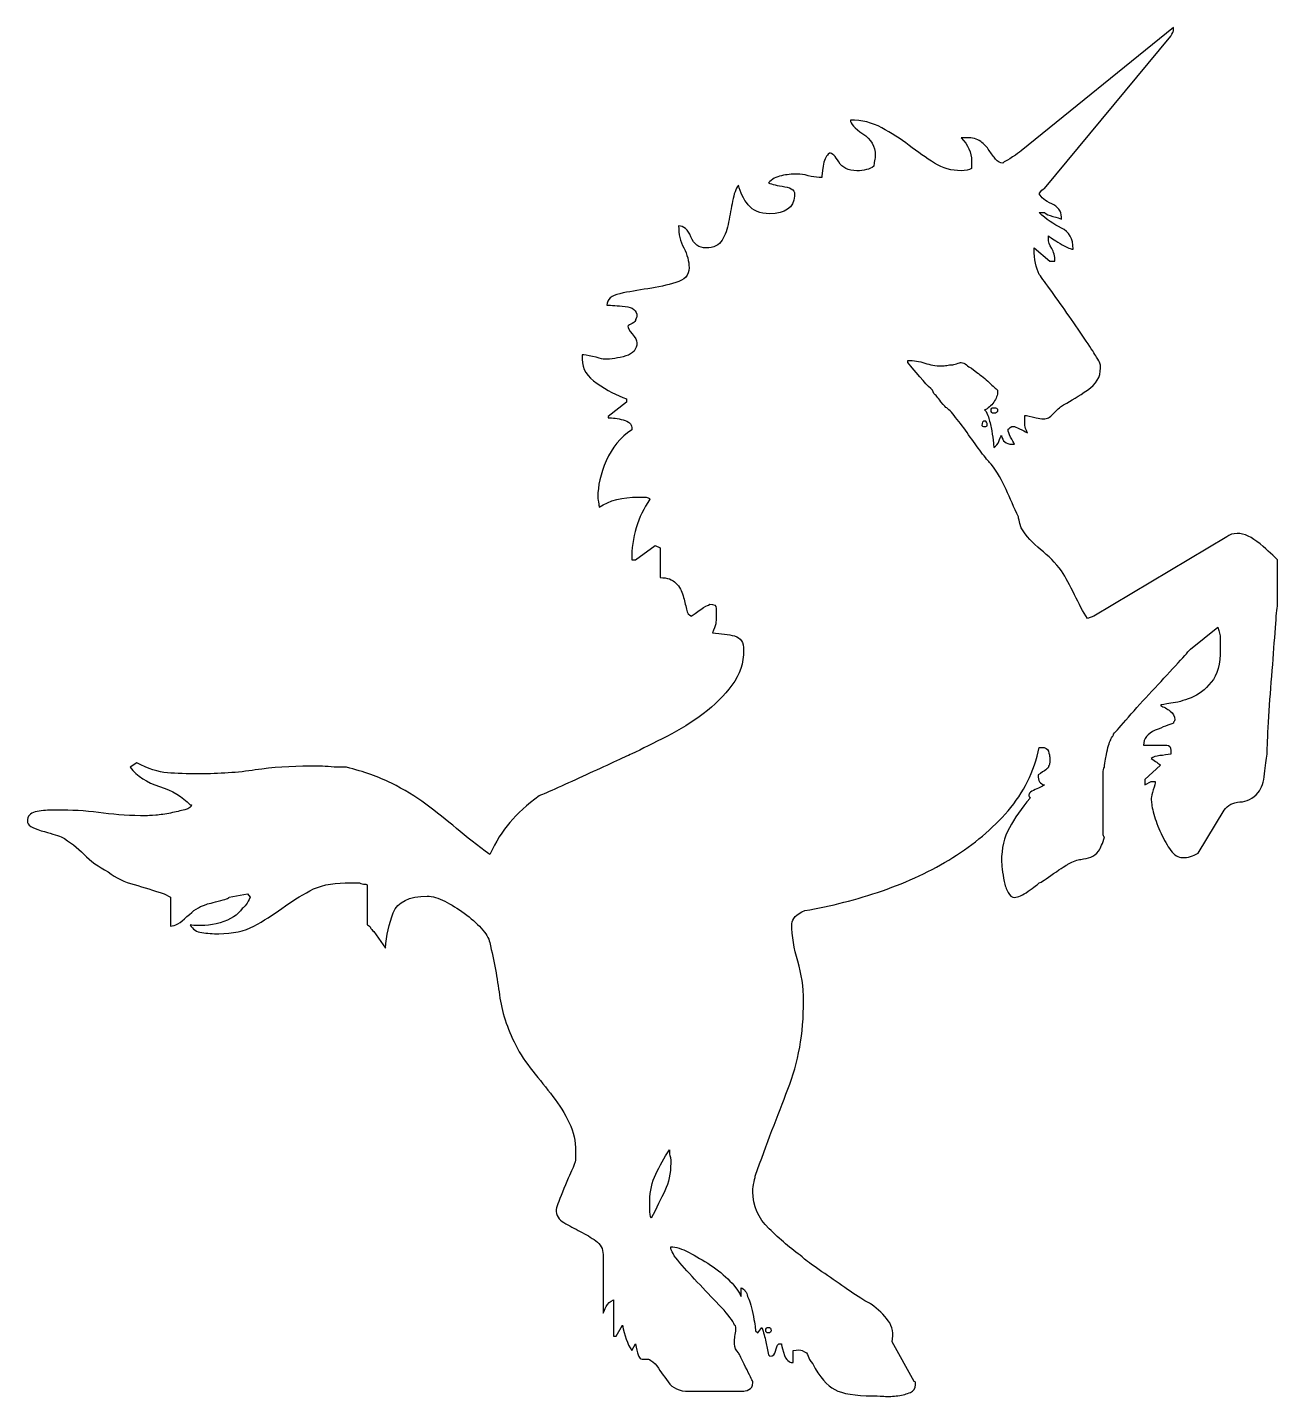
# Model space of a CAD drawing. Header units: centimetres. Extents: x -10 to 10, y -10.9 to 10.9.
import ezdxf

# ---------------------------------------------------------------- set-up
doc = ezdxf.new("R2010")
doc.units = ezdxf.units.CM
doc.header["$MEASUREMENT"] = 0
doc.layers.add('Camada 1', color=7, linetype='Continuous')

msp = doc.modelspace()

# ---------------------------------------------------------------- linework, layer by layer
at = {"layer": 'Camada 1'}
for points, knots in [([(4.20668, -10.75996), (4.20668, -10.81888), (4.17869, -10.85939), (4.12344, -10.88294), (4.12344, -10.88294), (4.06748, -10.90651), (4.00157, -10.92345), (3.92535, -10.93636), (3.92535, -10.93636), (3.84838, -10.94739), (3.77253, -10.94999), (3.6963, -10.94446), (3.6963, -10.94446), (3.62007, -10.93856), (3.56118, -10.93636), (3.51919, -10.93636), (3.51919, -10.93636), (3.24082, -10.93636), (3.04014, -10.90392), (2.91493, -10.83841), (2.91493, -10.83841), (2.79084, -10.77433), (2.67225, -10.63587), (2.56145, -10.4245), (2.56145, -10.4245), (2.51983, -10.37738), (2.49554, -10.3365), (2.48853, -10.30078), (2.48853, -10.30078), (2.48152, -10.26541), (2.45059, -10.23633), (2.395, -10.21278), (2.395, -10.21278), (2.36701, -10.20135), (2.3184, -10.20135), (2.24916, -10.21278), (2.24916, -10.21278), (2.24916, -10.21278), (2.24916, -10.40683), (2.24916, -10.40683), (2.24916, -10.40683), (2.24916, -10.40683), (2.22855, -10.40682), (2.22855, -10.40682), (2.22855, -10.40682), (2.21381, -10.40682), (2.1932, -10.39539), (2.16558, -10.37147), (2.16558, -10.37147), (2.13796, -10.36004), (2.11367, -10.31551), (2.09306, -10.23965), (2.09306, -10.23965), (2.07205, -10.16268), (2.06173, -10.1185), (2.06173, -10.10635), (2.06173, -10.10635), (2.06173, -10.10635), (2.04074, -10.10636), (2.04074, -10.10636), (2.04074, -10.10636), (2.04074, -10.10636), (2.01976, -10.10636), (2.01976, -10.10636), (2.01976, -10.10636), (1.99214, -10.13028), (1.97483, -10.16896), (1.96782, -10.22087), (1.96782, -10.22087), (1.96083, -10.27429), (1.92953, -10.3008), (1.87392, -10.3008), (1.87392, -10.3008), (1.87392, -10.3008), (1.85331, -10.28421), (1.85331, -10.28421), (1.85331, -10.28421), (1.83934, -10.2128), (1.82532, -10.14247), (1.81206, -10.07138), (1.81206, -10.07138), (1.79732, -10.00177), (1.77671, -9.92446), (1.74946, -9.84236), (1.74946, -9.84236), (1.74946, -9.84236), (1.68649, -9.93036), (1.68649, -9.93036), (1.68649, -9.93036), (1.68649, -9.93036), (1.64524, -9.89573), (1.64524, -9.89573), (1.64524, -9.89573), (1.64524, -9.84784), (1.63087, -9.7573), (1.60365, -9.62178), (1.60365, -9.62178), (1.57566, -9.48737), (1.5484, -9.39569), (1.52041, -9.34929), (1.52041, -9.34929), (1.50641, -9.2782), (1.47141, -9.23184), (1.41622, -9.20827), (1.41622, -9.20827), (1.41622, -9.20827), (1.41622, -9.34929), (1.41622, -9.34929), (1.41622, -9.34929), (1.38823, -9.2782), (1.3293, -9.19538), (1.23911, -9.10183), (1.23911, -9.10183), (1.14852, -9.0083), (1.04432, -8.92252), (0.92685, -8.84664), (0.92685, -8.84664), (0.80863, -8.77004), (0.69412, -8.70302), (0.58363, -8.64336), (0.58363, -8.64336), (0.47243, -8.58518), (0.37485, -8.55499), (0.29164, -8.55499), (0.29164, -8.55499), (0.29164, -8.61463), (0.34024, -8.69972), (0.43745, -8.81052), (0.43745, -8.81052), (0.53431, -8.92247), (0.64218, -9.04031), (0.76003, -9.16366), (0.76003, -9.16366), (0.87785, -9.28704), (0.99236, -9.40782), (1.10394, -9.52527), (1.10394, -9.52527), (1.21477, -9.64237), (1.28402, -9.73628), (1.31201, -9.80734), (1.31201, -9.80734), (1.32598, -9.80734), (1.33262, -9.82427), (1.33262, -9.86036), (1.33262, -9.86036), (1.33262, -9.88393), (1.32929, -9.91632), (1.3223, -9.95683), (1.3223, -9.95683), (1.31529, -9.99879), (1.31198, -10.03046), (1.31198, -10.05404), (1.31198, -10.05404), (1.31198, -10.05404), (1.31198, -10.10635), (1.31198, -10.10635), (1.31198, -10.10635), (1.31198, -10.16601), (1.33259, -10.21277), (1.37421, -10.24737), (1.37421, -10.24737), (1.38821, -10.27094), (1.42686, -10.34826), (1.48909, -10.4779), (1.48909, -10.4779), (1.55098, -10.60638), (1.58963, -10.68301), (1.60363, -10.70658), (1.60363, -10.70658), (1.60363, -10.70658), (1.60363, -10.72351), (1.60363, -10.72351), (1.60363, -10.72351), (1.60363, -10.78317), (1.58225, -10.82146), (1.54103, -10.83842), (1.54103, -10.83842), (1.49941, -10.85609), (1.46517, -10.86493), (1.43718, -10.86493), (1.43718, -10.86493), (1.43718, -10.86493), (0.5836, -10.86492), (0.5836, -10.86492), (0.5836, -10.86492), (0.43043, -10.86492), (0.31923, -10.81558), (0.25001, -10.71543), (0.25001, -10.71543), (0.1804, -10.61566), (0.11118, -10.51877), (0.04157, -10.42452), (0.04157, -10.42452), (-0.01439, -10.3774), (-0.04828, -10.35345), (-0.06225, -10.35345), (-0.06225, -10.35345), (-0.11824, -10.35345), (-0.15983, -10.35086), (-0.18745, -10.34533), (-0.18745, -10.34533), (-0.21544, -10.33943), (-0.24307, -10.2599), (-0.27069, -10.10636), (-0.27069, -10.10636), (-0.27069, -10.10636), (-0.33292, -10.21278), (-0.33292, -10.21278), (-0.33292, -10.21278), (-0.40251, -10.10636), (-0.45111, -9.9723), (-0.47873, -9.80736), (-0.47873, -9.80736), (-0.47873, -9.80736), (-0.58332, -9.98373), (-0.58332, -9.98373), (-0.58332, -9.98373), (-0.58332, -9.98373), (-0.62493, -9.98372), (-0.62493, -9.98372), (-0.62493, -9.98372), (-0.62493, -9.98372), (-0.62493, -9.40116), (-0.62493, -9.40116), (-0.62493, -9.40116), (-0.6798, -9.42476), (-0.71846, -9.46082), (-0.73944, -9.50723), (-0.73944, -9.50723), (-0.76005, -9.55435), (-0.77773, -9.5897), (-0.79135, -9.61362), (-0.79135, -9.61362), (-0.79135, -9.61362), (-0.79135, -8.67906), (-0.79135, -8.67906), (-0.79135, -8.67906), (-0.79135, -8.58516), (-0.82964, -8.51081), (-0.90586, -8.45813), (-0.90586, -8.45813), (-0.98209, -8.40508), (-1.0653, -8.35502), (-1.15589, -8.30864), (-1.15589, -8.30864), (-1.24611, -8.26149), (-1.33229, -8.214), (-1.4155, -8.16722), (-1.4155, -8.16722), (-1.49908, -8.1201), (-1.54107, -8.05049), (-1.54107, -7.95547), (-1.54107, -7.95547), (-1.52744, -7.89655), (-1.48582, -7.785), (-1.4155, -7.62077), (-1.4155, -7.62077), (-1.34663, -7.45654), (-1.29805, -7.3446), (-1.27043, -7.28456), (-1.27043, -7.28456), (-1.24244, -7.21534), (-1.22881, -7.16785), (-1.22881, -7.14428), (-1.22881, -7.14428), (-1.22881, -7.12145), (-1.22881, -7.07983), (-1.22881, -7.0209), (-1.22881, -7.0209), (-1.22881, -6.86845), (-1.26344, -6.71896), (-1.33229, -6.57129), (-1.33229, -6.57129), (-1.40225, -6.42474), (-1.48879, -6.28371), (-1.59261, -6.14822), (-1.59261, -6.14822), (-1.6968, -6.01381), (-1.80507, -5.87829), (-1.91556, -5.7428), (-1.91556, -5.7428), (-2.02713, -5.60768), (-2.11736, -5.46919), (-2.18657, -5.32817), (-2.18657, -5.32817), (-2.32577, -5.05861), (-2.41194, -4.79017), (-2.44655, -4.52614), (-2.44655, -4.52614), (-2.48116, -4.26137), (-2.53347, -3.98192), (-2.60268, -3.68842), (-2.60268, -3.68842), (-2.61705, -3.61735), (-2.66197, -3.54187), (-2.73857, -3.45974), (-2.73857, -3.45974), (-2.81443, -3.37727), (-2.90462, -3.29734), (-3.00884, -3.22077), (-3.00884, -3.22077), (-3.11343, -3.14454), (-3.21762, -3.07975), (-3.3211, -3.02744), (-3.3211, -3.02744), (-3.42529, -2.97442), (-3.51885, -2.94791), (-3.60243, -2.94791), (-3.60243, -2.94791), (-3.89371, -2.94791), (-4.0745, -3.03591), (-4.14411, -3.21228), (-4.14411, -3.21228), (-4.21333, -3.38794), (-4.25531, -3.57682), (-4.26894, -3.7764), (-4.26894, -3.7764), (-4.26894, -3.7764), (-4.45637, -3.51203), (-4.45637, -3.51203), (-4.45637, -3.51203), (-4.48436, -3.48846), (-4.50167, -3.46784), (-4.50828, -3.45054), (-4.50828, -3.45054), (-4.51564, -3.43287), (-4.53257, -3.41739), (-4.56059, -3.40596), (-4.56059, -3.40596), (-4.56059, -3.40596), (-4.56059, -2.77115), (-4.56059, -2.77115), (-4.56059, -2.77115), (-4.56059, -2.75938), (-4.57422, -2.75348), (-4.60218, -2.75348), (-4.60218, -2.75348), (-4.63017, -2.75348), (-4.65743, -2.74832), (-4.68542, -2.73544), (-4.68542, -2.73544), (-4.68542, -2.73544), (-4.70642, -2.73543), (-4.70642, -2.73543), (-4.70642, -2.73543), (-4.70642, -2.73543), (-4.87287, -2.73543), (-4.87287, -2.73543), (-4.87287, -2.73543), (-4.87287, -2.73543), (-4.91449, -2.73543), (-4.91449, -2.73543), (-4.91449, -2.73543), (-5.13653, -2.73543), (-5.32433, -2.77779), (-5.47678, -2.85949), (-5.47678, -2.85949), (-5.62958, -2.94199), (-5.77835, -3.03589), (-5.92416, -3.14193), (-5.92416, -3.14193), (-6.07034, -3.24723), (-6.21949, -3.3419), (-6.37231, -3.424), (-6.37231, -3.424), (-6.52476, -3.50647), (-6.71256, -3.54772), (-6.93423, -3.54772), (-6.93423, -3.54772), (-7.03144, -3.54772), (-7.12203, -3.54182), (-7.20524, -3.52933), (-7.20524, -3.52933), (-7.28845, -3.5179), (-7.35105, -3.47628), (-7.3923, -3.40595), (-7.3923, -3.40595), (-7.23948, -3.42989), (-7.08041, -3.41738), (-6.91359, -3.37134), (-6.91359, -3.37134), (-6.74714, -3.32422), (-6.62895, -3.24725), (-6.55937, -3.14192), (-6.55937, -3.14192), (-6.51775, -3.11835), (-6.47613, -3.05945), (-6.43454, -2.96515), (-6.43454, -2.96515), (-6.43454, -2.96515), (-6.47616, -2.91176), (-6.47616, -2.91176), (-6.47616, -2.91176), (-6.47616, -2.91176), (-6.76818, -2.96515), (-6.76818, -2.96515), (-6.76818, -2.96515), (-6.76818, -2.97732), (-6.8271, -2.9983), (-6.94458, -3.02741), (-6.94458, -3.02741), (-7.06314, -3.05686), (-7.13606, -3.07675), (-7.16368, -3.0889), (-7.16368, -3.0889), (-7.24726, -3.11322), (-7.34042, -3.17433), (-7.4439, -3.27374), (-7.4439, -3.27374), (-7.54849, -3.37428), (-7.63538, -3.424), (-7.70499, -3.424), (-7.70499, -3.424), (-7.70499, -3.424), (-7.70499, -2.96516), (-7.70499, -2.96516), (-7.70499, -2.96516), (-7.70499, -2.96516), (-7.80918, -2.91177), (-7.80918, -2.91177), (-7.80918, -2.91177), (-7.97526, -2.85322), (-8.13544, -2.80387), (-8.28752, -2.76228), (-8.28752, -2.76228), (-8.44071, -2.72177), (-8.57954, -2.6533), (-8.70437, -2.55937), (-8.70437, -2.55937), (-8.85717, -2.47724), (-8.98605, -2.38371), (-9.08955, -2.27769), (-9.08955, -2.27769), (-9.19374, -2.17127), (-9.31564, -2.07774), (-9.45409, -1.99564), (-9.45409, -1.99564), (-9.52407, -1.97204), (-9.63086, -1.93965), (-9.77667, -1.89917), (-9.77667, -1.89917), (-9.92236, -1.85723), (-9.99526, -1.80717), (-9.99526, -1.74862), (-9.99526, -1.74862), (-9.99526, -1.66615), (-9.95367, -1.61715), (-9.87006, -1.59913), (-9.87006, -1.59913), (-9.78722, -1.58106), (-9.697, -1.57222), (-9.59942, -1.57222), (-9.59942, -1.57222), (-9.59942, -1.57222), (-9.43296, -1.57222), (-9.43296, -1.57222), (-9.43296, -1.57222), (-9.21129, -1.57222), (-8.99253, -1.5877), (-8.77677, -1.61715), (-8.77677, -1.61715), (-8.56209, -1.6466), (-8.33634, -1.66022), (-8.10068, -1.66022), (-8.10068, -1.66022), (-8.07269, -1.66022), (-8.02041, -1.65802), (-7.94381, -1.65212), (-7.94381, -1.65212), (-7.86795, -1.64659), (-7.78805, -1.6337), (-7.70484, -1.61714), (-7.70484, -1.61714), (-7.62126, -1.5991), (-7.5454, -1.58105), (-7.47545, -1.56375), (-7.47545, -1.56375), (-7.40621, -1.54533), (-7.3716, -1.51954), (-7.3716, -1.48419), (-7.3716, -1.48419), (-7.3716, -1.48419), (-7.39221, -1.48419), (-7.39221, -1.48419), (-7.39221, -1.48419), (-7.51704, -1.3546), (-7.68016, -1.2581), (-7.88158, -1.19331), (-7.88158, -1.19331), (-8.08338, -1.12851), (-8.23951, -1.02615), (-8.35034, -0.8851), (-8.35034, -0.8851), (-8.35034, -0.8851), (-8.24615, -0.81403), (-8.24615, -0.81403), (-8.24615, -0.81403), (-8.06573, -0.90865), (-7.90222, -0.96021), (-7.75678, -0.9731), (-7.75678, -0.9731), (-7.61097, -0.98453), (-7.44156, -0.99006), (-7.24714, -0.99006), (-7.24714, -0.99006), (-6.92715, -0.99006), (-6.62889, -0.97056), (-6.35123, -0.92891), (-6.35123, -0.92891), (-6.07358, -0.88766), (-5.78267, -0.86705), (-5.47668, -0.86705), (-5.47668, -0.86705), (-5.47668, -0.86705), (-5.35148, -0.86705), (-5.35148, -0.86705), (-5.35148, -0.86705), (-5.31023, -0.86705), (-5.25501, -0.86999), (-5.18503, -0.87552), (-5.18503, -0.87552), (-5.11544, -0.88288), (-5.05983, -0.88507), (-5.01898, -0.88507), (-5.01898, -0.88507), (-5.01898, -0.88507), (-4.8934, -0.88507), (-4.8934, -0.88507), (-4.8934, -0.88507), (-4.61614, -0.9554), (-4.37677, -1.04046), (-4.17498, -1.141), (-4.17498, -1.141), (-3.97392, -1.23966), (-3.7898, -1.35201), (-3.62301, -1.47572), (-3.62301, -1.47572), (-3.45696, -1.59907), (-3.29344, -1.72869), (-3.13438, -1.8631), (-3.13438, -1.8631), (-2.97457, -1.99862), (-2.79746, -2.13671), (-2.60265, -2.27773), (-2.60265, -2.27773), (-2.50618, -2.07778), (-2.39829, -1.90729), (-2.2801, -1.76663), (-2.2801, -1.76663), (-2.16225, -1.62561), (-2.00615, -1.48419), (-1.81134, -1.34316), (-1.81134, -1.34316), (-1.75572, -1.31996), (-1.65521, -1.27614), (-1.50937, -1.2106), (-1.50937, -1.2106), (-1.36356, -1.14615), (-1.21478, -1.07839), (-1.06233, -1.00806), (-1.06233, -1.00806), (-0.90914, -0.93699), (-0.76295, -0.86997), (-0.62487, -0.80555), (-0.62487, -0.80555), (-0.48567, -0.7411), (-0.38884, -0.69657), (-0.33285, -0.67297), (-0.33285, -0.67297), (-0.1664, -0.59084), (0.02137, -0.4966), (0.22907, -0.39092), (0.22907, -0.39092), (0.43748, -0.28487), (0.63192, -0.16444), (0.81234, -0.02894), (0.81234, -0.02894), (0.99242, 0.1051), (1.14524, 0.25866), (1.27041, 0.42913), (1.27041, 0.42913), (1.39561, 0.59926), (1.45747, 0.78447), (1.45747, 0.98478), (1.45747, 0.98478), (1.45747, 1.11366), (1.40887, 1.18989), (1.31203, 1.21417), (1.31203, 1.21417), (1.2148, 1.23663), (1.09658, 1.25468), (0.95815, 1.26682), (0.95815, 1.26682), (0.98577, 1.32574), (1.00271, 1.37212), (1.01006, 1.40784), (1.01006, 1.40784), (1.01707, 1.44319), (1.02038, 1.48923), (1.02038, 1.54889), (1.02038, 1.54889), (1.02038, 1.57172), (1.02038, 1.60744), (1.02038, 1.65419), (1.02038, 1.65419), (1.02038, 1.70131), (0.98577, 1.72489), (0.91619, 1.72489), (0.91619, 1.72489), (0.91619, 1.72489), (0.89521, 1.70722), (0.89521, 1.70722), (0.89521, 1.70722), (0.88158, 1.70722), (0.83996, 1.68328), (0.77038, 1.63726), (0.77038, 1.63726), (0.70077, 1.58977), (0.65253, 1.55476), (0.62491, 1.53121), (0.62491, 1.53121), (0.58366, 1.54224), (0.55495, 1.5813), (0.5417, 1.64535), (0.5417, 1.64535), (0.52733, 1.71015), (0.51037, 1.78121), (0.48976, 1.85781), (0.48976, 1.85781), (0.46915, 1.9333), (0.43049, 2.00069), (0.37488, 2.06032), (0.37488, 2.06032), (0.31926, 2.11887), (0.23605, 2.14798), (0.12519, 2.14798), (0.12519, 2.14798), (0.12519, 2.14798), (0.12519, 2.62447), (0.12519, 2.62447), (0.12519, 2.62447), (0.12519, 2.62447), (0.04161, 2.65908), (0.04161, 2.65908), (0.04161, 2.65908), (0.04161, 2.65908), (-0.27065, 2.43003), (-0.27065, 2.43003), (-0.27065, 2.43003), (-0.27065, 2.43003), (-0.33286, 2.43003), (-0.33286, 2.43003), (-0.33286, 2.43003), (-0.33286, 2.79457), (-0.23602, 3.11789), (-0.04158, 3.40031), (-0.04158, 3.40031), (-0.04158, 3.42314), (-0.07656, 3.43492), (-0.1458, 3.43492), (-0.1458, 3.43492), (-0.1458, 3.43492), (-0.22901, 3.43491), (-0.22901, 3.43491), (-0.22901, 3.43491), (-0.47867, 3.43491), (-0.68745, 3.38263), (-0.85353, 3.27658), (-0.85353, 3.27658), (-0.85353, 3.28835), (-0.85721, 3.31487), (-0.86385, 3.35611), (-0.86385, 3.35611), (-0.87158, 3.39736), (-0.87454, 3.42313), (-0.87454, 3.4349), (-0.87454, 3.4349), (-0.87454, 3.61167), (-0.82961, 3.80608), (-0.73939, 4.01746), (-0.73939, 4.01746), (-0.6488, 4.22918), (-0.51367, 4.39304), (-0.33286, 4.51088), (-0.33286, 4.51088), (-0.33286, 4.51088), (-0.33286, 4.54623), (-0.33286, 4.54623), (-0.33286, 4.54623), (-0.33286, 4.60478), (-0.37853, 4.64637), (-0.46838, 4.66958), (-0.46838, 4.66958), (-0.5586, 4.69278), (-0.63851, 4.70493), (-0.70772, 4.70493), (-0.70772, 4.70493), (-0.70772, 4.70493), (-0.70772, 4.72223), (-0.70772, 4.72223), (-0.70772, 4.72223), (-0.70772, 4.72223), (-0.4161, 4.95162), (-0.4161, 4.95162), (-0.4161, 4.95162), (-0.4161, 4.95162), (-0.4161, 5.00501), (-0.4161, 5.00501), (-0.4161, 5.00501), (-0.5689, 5.06393), (-0.7254, 5.14566), (-0.88486, 5.25136), (-0.88486, 5.25136), (-1.04467, 5.35741), (-1.12457, 5.48702), (-1.12457, 5.63985), (-1.12457, 5.63985), (-1.12457, 5.63985), (-1.12457, 5.71018), (-1.12457, 5.71018), (-1.12457, 5.71018), (-1.09621, 5.71018), (-1.04133, 5.70097), (-0.95812, 5.68367), (-0.95812, 5.68367), (-0.87454, 5.66637), (-0.81929, 5.65089), (-0.7913, 5.63985), (-0.7913, 5.63985), (-0.7913, 5.63985), (-0.77032, 5.63987), (-0.77032, 5.63987), (-0.77032, 5.63987), (-0.65875, 5.63987), (-0.5446, 5.65717), (-0.42676, 5.69215), (-0.42676, 5.69215), (-0.30931, 5.72787), (-0.24965, 5.7982), (-0.24965, 5.90353), (-0.24965, 5.90353), (-0.24965, 5.93925), (-0.27434, 5.98603), (-0.32257, 6.04492), (-0.32257, 6.04492), (-0.37154, 6.10347), (-0.39546, 6.14509), (-0.39546, 6.16864), (-0.39546, 6.16864), (-0.38183, 6.18041), (-0.35755, 6.19515), (-0.32257, 6.21246), (-0.32257, 6.21246), (-0.28833, 6.2305), (-0.27066, 6.25075), (-0.27066, 6.27469), (-0.27066, 6.27469), (-0.25666, 6.29789), (-0.24968, 6.3152), (-0.24968, 6.3266), (-0.24968, 6.3266), (-0.24968, 6.42124), (-0.31228, 6.47426), (-0.43748, 6.48604), (-0.43748, 6.48604), (-0.56231, 6.49747), (-0.65878, 6.50371), (-0.72873, 6.50371), (-0.72873, 6.50371), (-0.72873, 6.59724), (-0.65877, 6.65947), (-0.52069, 6.68857), (-0.52069, 6.68857), (-0.38186, 6.71802), (-0.23274, 6.74453), (-0.07254, 6.76773), (-0.07254, 6.76773), (0.08653, 6.7913), (0.23604, 6.82335), (0.37487, 6.86531), (0.37487, 6.86531), (0.5133, 6.90619), (0.58365, 6.98535), (0.58365, 7.10246), (0.58365, 7.10246), (0.58365, 7.20888), (0.55494, 7.31418), (0.50041, 7.42025), (0.50041, 7.42025), (0.44445, 7.52592), (0.4172, 7.64303), (0.4172, 7.77302), (0.4172, 7.77302), (0.50041, 7.77302), (0.56523, 7.71373), (0.61455, 7.59662), (0.61455, 7.59662), (0.66318, 7.47914), (0.74234, 7.42022), (0.85355, 7.42022), (0.85355, 7.42022), (0.97872, 7.42022), (1.0649, 7.46147), (1.11427, 7.54431), (1.11427, 7.54431), (1.16248, 7.6257), (1.19748, 7.7229), (1.21772, 7.83482), (1.21772, 7.83482), (1.2391, 7.94639), (1.26008, 8.05834), (1.28069, 8.16991), (1.28069, 8.16991), (1.3013, 8.28148), (1.33263, 8.36655), (1.37422, 8.42547), (1.37422, 8.42547), (1.40221, 8.30799), (1.45449, 8.20195), (1.53035, 8.10842), (1.53035, 8.10842), (1.60695, 8.01378), (1.72146, 7.96737), (1.87389, 7.96737), (1.87389, 7.96737), (2.12429, 7.96737), (2.25611, 8.06053), (2.27013, 8.24907), (2.27013, 8.24907), (2.28376, 8.3312), (2.23145, 8.38126), (2.11363, 8.39893), (2.11363, 8.39893), (1.99541, 8.4166), (1.90852, 8.43724), (1.85328, 8.46079), (1.85328, 8.46079), (1.90853, 8.51971), (1.97811, 8.558), (2.06169, 8.57567), (2.06169, 8.57567), (2.14527, 8.59297), (2.22851, 8.60218), (2.31172, 8.60218), (2.31172, 8.60218), (2.36697, 8.60218), (2.42623, 8.59297), (2.48849, 8.57567), (2.48849, 8.57567), (2.55106, 8.558), (2.60962, 8.54916), (2.6656, 8.54916), (2.6656, 8.54916), (2.6656, 8.54916), (2.70757, 8.54918), (2.70757, 8.54918), (2.70757, 8.54918), (2.70757, 8.57201), (2.71384, 8.63091), (2.72784, 8.72518), (2.72784, 8.72518), (2.74147, 8.81945), (2.76983, 8.8839), (2.81108, 8.9196), (2.81108, 8.9196), (2.81108, 8.9196), (2.83206, 8.9369), (2.83206, 8.9369), (2.83206, 8.9369), (2.87331, 8.9369), (2.92228, 8.88978), (2.97753, 8.79514), (2.97753, 8.79514), (3.03315, 8.70124), (3.1307, 8.65446), (3.26915, 8.65446), (3.26915, 8.65446), (3.38035, 8.65446), (3.47092, 8.67803), (3.54016, 8.72516), (3.54016, 8.72516), (3.54016, 8.74873), (3.54347, 8.77781), (3.55048, 8.81316), (3.55048, 8.81316), (3.55749, 8.84851), (3.56114, 8.87798), (3.56114, 8.90153), (3.56114, 8.90153), (3.56114, 9.04255), (3.49486, 9.15709), (3.36268, 9.24546), (3.36268, 9.24546), (3.23086, 9.33349), (3.1653, 9.40675), (3.1653, 9.46604), (3.1653, 9.46604), (3.34538, 9.46604), (3.51217, 9.42479), (3.66499, 9.34232), (3.66499, 9.34232), (3.81779, 9.25982), (3.96325, 9.16629), (4.10245, 9.06025), (4.10245, 9.06025), (4.24125, 8.95455), (4.3764, 8.86067), (4.50861, 8.77781), (4.50861, 8.77781), (4.64008, 8.69531), (4.78256, 8.65443), (4.93538, 8.65443), (4.93538, 8.65443), (5.00499, 8.65443), (5.06024, 8.66623), (5.10146, 8.69015), (5.10146, 8.69015), (5.10146, 8.69015), (5.10146, 8.81313), (5.10146, 8.81313), (5.10146, 8.81313), (5.10146, 8.94275), (5.04621, 9.06573), (4.93538, 9.18357), (4.93538, 9.18357), (4.93538, 9.18357), (5.01826, 9.18357), (5.01826, 9.18357), (5.01826, 9.18357), (5.11584, 9.18357), (5.19244, 9.16259), (5.24728, 9.12171), (5.24728, 9.12171), (5.3029, 9.08046), (5.34854, 9.03334), (5.38317, 8.98029), (5.38317, 8.98029), (5.41741, 8.92838), (5.45278, 8.88089), (5.48702, 8.84001), (5.48702, 8.84001), (5.52165, 8.79876), (5.55994, 8.77778), (5.60153, 8.77778), (5.60153, 8.77778), (5.60153, 8.77778), (5.62251, 8.79508), (5.62251, 8.79508), (5.62251, 8.79508), (5.65053, 8.80722), (5.69543, 8.83374), (5.75803, 8.87498), (5.75803, 8.87498), (5.82063, 8.91623), (5.86519, 8.94861), (5.89315, 8.97219), (5.89315, 8.97219), (5.89315, 8.97219), (8.3301, 10.94725), (8.3301, 10.94725), (8.3301, 10.94725), (8.3301, 10.94725), (8.3301, 10.9119), (8.3301, 10.9119), (8.3301, 10.9119), (8.3301, 10.9119), (8.3301, 10.89423), (8.3301, 10.89423), (8.3301, 10.89423), (8.3301, 10.88243), (8.31573, 10.85298), (8.28811, 10.8062), (8.28811, 10.8062), (8.28811, 10.8062), (6.26836, 8.37219), (6.26836, 8.37219), (6.26836, 8.37219), (6.24037, 8.36076), (6.2124, 8.33131), (6.18515, 8.28493), (6.18515, 8.28493), (6.21238, 8.22601), (6.27831, 8.17298), (6.3825, 8.12584), (6.3825, 8.12584), (6.48669, 8.07872), (6.53863, 8.00799), (6.53863, 7.91449), (6.53863, 7.91449), (6.53863, 7.91449), (6.53863, 7.87914), (6.53863, 7.87914), (6.53863, 7.87914), (6.51101, 7.89057), (6.46608, 7.90565), (6.40311, 7.92333), (6.40311, 7.92333), (6.34125, 7.941), (6.29595, 7.96087), (6.26833, 7.98482), (6.26833, 7.98482), (6.26833, 7.98482), (6.22637, 7.98482), (6.22637, 7.98482), (6.22637, 7.98482), (6.22637, 7.98482), (6.18512, 7.98482), (6.18512, 7.98482), (6.18512, 7.98482), (6.29593, 7.87912), (6.41414, 7.79628), (6.5386, 7.73775), (6.5386, 7.73775), (6.66417, 7.67883), (6.7264, 7.56725), (6.7264, 7.40303), (6.7264, 7.40303), (6.7264, 7.40303), (6.70543, 7.40303), (6.70543, 7.40303), (6.70543, 7.40303), (6.67707, 7.40303), (6.61484, 7.43213), (6.518, 7.4914), (6.518, 7.4914), (6.42077, 7.54995), (6.35819, 7.59117), (6.33057, 7.61438), (6.33057, 7.61438), (6.33057, 7.61438), (6.33057, 7.57903), (6.33057, 7.57903), (6.33057, 7.57903), (6.33057, 7.52048), (6.34787, 7.46449), (6.38248, 7.41184), (6.38248, 7.41184), (6.41711, 7.35882), (6.43479, 7.29069), (6.43479, 7.20896), (6.43479, 7.20896), (6.43479, 7.20896), (6.35155, 7.20896), (6.35155, 7.20896), (6.35155, 7.20896), (6.35155, 7.20896), (6.10152, 7.42034), (6.10152, 7.42034), (6.10152, 7.42034), (6.10152, 7.42034), (6.10152, 7.40304), (6.10152, 7.40304), (6.10152, 7.40304), (6.10152, 7.23844), (6.12914, 7.10258), (6.18513, 6.99762), (6.18513, 6.99762), (6.22638, 6.93833), (6.29229, 6.84773), (6.38248, 6.72438), (6.38248, 6.72438), (6.47233, 6.60066), (6.56589, 6.46845), (6.66418, 6.32668), (6.66418, 6.32668), (6.76028, 6.18603), (6.85087, 6.05382), (6.93408, 5.93047), (6.93408, 5.93047), (7.01732, 5.80749), (7.07291, 5.72169), (7.1009, 5.67454), (7.1009, 5.67454), (7.12889, 5.62816), (7.14583, 5.59575), (7.15281, 5.57807), (7.15281, 5.57807), (7.16017, 5.5604), (7.1635, 5.53351), (7.1635, 5.49891), (7.1635, 5.49891), (7.1635, 5.35752), (7.09352, 5.23967), (6.95506, 5.14577), (6.95506, 5.14577), (6.81623, 5.05187), (6.6914, 4.97527), (6.58094, 4.91638), (6.58094, 4.91638), (6.55295, 4.90461), (6.50765, 4.86666), (6.44505, 4.80224), (6.44505, 4.80224), (6.38245, 4.73744), (6.34416, 4.70503), (6.33054, 4.70503), (6.33054, 4.70503), (6.28892, 4.68146), (6.22227, 4.68146), (6.13279, 4.70503), (6.13279, 4.70503), (6.0422, 4.72823), (5.98293, 4.74038), (5.95568, 4.74038), (5.95568, 4.74038), (5.95568, 4.74038), (5.95568, 4.58166), (5.95568, 4.58166), (5.95568, 4.58166), (5.95568, 4.55809), (5.96931, 4.51686), (5.99727, 4.45831), (5.99727, 4.45831), (5.98293, 4.46971), (5.95197, 4.48776), (5.90337, 4.51096), (5.90337, 4.51096), (5.8544, 4.53453), (5.81648, 4.55184), (5.78923, 4.56398), (5.78923, 4.56398), (5.78923, 4.56398), (5.76862, 4.56397), (5.76862, 4.56397), (5.76862, 4.56397), (5.76862, 4.56397), (5.74764, 4.56397), (5.74764, 4.56397), (5.74764, 4.56397), (5.70565, 4.54003), (5.68504, 4.52235), (5.68504, 4.51095), (5.68504, 4.51095), (5.68504, 4.48777), (5.69869, 4.44909), (5.72629, 4.39644), (5.72629, 4.39644), (5.75354, 4.34342), (5.77492, 4.30511), (5.78926, 4.28156), (5.78926, 4.28156), (5.78926, 4.28156), (5.76864, 4.28155), (5.76864, 4.28155), (5.76864, 4.28155), (5.76864, 4.28155), (5.74766, 4.28155), (5.74766, 4.28155), (5.74766, 4.28155), (5.65045, 4.28155), (5.59486, 4.32867), (5.5805, 4.4222), (5.5805, 4.4222), (5.56724, 4.399), (5.55251, 4.36698), (5.53888, 4.32573), (5.53888, 4.32573), (5.52525, 4.28448), (5.49729, 4.25244), (5.45604, 4.22926), (5.45604, 4.22926), (5.45604, 4.24066), (5.45273, 4.27898), (5.44535, 4.3434), (5.44535, 4.3434), (5.43836, 4.4082), (5.42807, 4.47559), (5.41442, 4.54628), (5.41442, 4.54628), (5.40079, 4.61661), (5.38312, 4.6814), (5.36214, 4.74033), (5.36214, 4.74033), (5.34113, 4.79888), (5.32385, 4.82833), (5.3102, 4.82833), (5.3102, 4.82833), (5.36545, 4.8519), (5.41439, 4.89278), (5.45604, 4.95168), (5.45604, 4.95168), (5.49729, 5.0106), (5.5179, 5.06916), (5.5179, 5.12808), (5.5179, 5.12808), (5.5179, 5.12808), (5.5179, 5.14575), (5.5179, 5.14575), (5.5179, 5.14575), (5.49028, 5.16895), (5.44535, 5.2102), (5.38312, 5.26873), (5.38312, 5.26873), (5.32052, 5.32765), (5.25461, 5.38068), (5.18503, 5.42817), (5.18503, 5.42817), (5.18503, 5.42817), (5.10145, 5.49887), (5.10145, 5.49887), (5.10145, 5.49887), (5.07346, 5.5103), (5.0462, 5.5276), (5.01821, 5.55118), (5.01821, 5.55118), (4.99022, 5.57476), (4.96296, 5.58653), (4.93534, 5.58653), (4.93534, 5.58653), (4.92137, 5.58653), (4.89631, 5.58029), (4.86205, 5.56923), (4.86205, 5.56923), (4.82744, 5.55746), (4.80313, 5.55119), (4.78913, 5.55119), (4.78913, 5.55119), (4.76153, 5.55119), (4.73354, 5.5486), (4.70629, 5.54235), (4.70629, 5.54235), (4.67795, 5.53645), (4.65067, 5.53351), (4.62271, 5.53351), (4.62271, 5.53351), (4.52548, 5.53351), (4.43599, 5.54859), (4.35241, 5.57807), (4.35241, 5.57807), (4.2692, 5.6068), (4.17863, 5.62189), (4.0814, 5.62189), (4.0814, 5.62189), (4.0814, 5.62189), (4.0814, 5.58654), (4.0814, 5.58654), (4.0814, 5.58654), (4.27584, 5.35162), (4.40766, 5.20469), (4.47727, 5.14577), (4.47727, 5.14577), (4.47727, 5.14577), (4.49825, 5.09312), (4.49825, 5.09312), (4.49825, 5.09312), (4.52548, 5.0692), (4.56342, 5.02536), (4.61276, 4.96056), (4.61276, 4.96056), (4.66099, 4.8965), (4.69229, 4.86409), (4.70629, 4.86409), (4.70629, 4.86409), (4.74828, 4.82837), (4.80313, 4.76688), (4.87234, 4.67848), (4.87234, 4.67848), (4.94232, 4.59048), (5.01117, 4.49621), (5.08115, 4.39641), (5.08115, 4.39641), (5.15037, 4.29624), (5.21627, 4.20493), (5.2789, 4.12317), (5.2789, 4.12317), (5.34113, 4.04067), (5.38606, 3.98802), (5.41439, 3.96445), (5.41439, 3.96445), (5.51125, 3.83483), (5.59116, 3.70005), (5.65339, 3.55903), (5.65339, 3.55903), (5.71636, 3.41764), (5.78187, 3.27034), (5.85148, 3.11789), (5.85148, 3.11789), (5.85148, 3.10575), (5.86511, 3.04756), (5.89307, 2.94149), (5.89307, 2.94149), (5.97631, 2.81261), (6.08087, 2.69773), (6.20533, 2.59756), (6.20533, 2.59756), (6.33053, 2.49779), (6.44176, 2.38325), (6.5386, 2.25437), (6.5386, 2.25437), (6.60819, 2.14795), (6.67703, 2.02164), (6.74738, 1.87472), (6.74738, 1.87472), (6.81625, 1.72817), (6.88512, 1.60186), (6.95508, 1.49581), (6.95508, 1.49581), (6.95508, 1.49581), (7.05927, 1.53116), (7.05927, 1.53116), (7.05927, 1.53116), (7.05927, 1.53116), (9.18321, 2.80008), (9.18321, 2.80008), (9.18321, 2.80008), (9.22483, 2.8358), (9.28044, 2.85347), (9.35003, 2.85347), (9.35003, 2.85347), (9.46123, 2.85347), (9.58239, 2.79751), (9.71423, 2.68594), (9.71423, 2.68594), (9.84605, 2.57437), (9.9396, 2.48893), (9.99519, 2.43001), (9.99519, 2.43001), (9.99519, 2.43001), (9.99519, 2.35931), (9.99519, 2.35931), (9.99519, 2.35931), (9.99519, 2.35931), (9.99519, 2.13026), (9.99519, 2.13026), (9.99519, 2.13026), (9.99519, 2.13026), (9.99519, 2.06028), (9.99519, 2.06028), (9.99519, 2.06028), (9.99519, 2.06028), (9.99519, 1.97191), (9.99519, 1.97191), (9.99519, 1.97191), (9.99519, 1.97191), (9.99519, 1.72482), (9.99519, 1.72482), (9.99519, 1.72482), (9.99519, 1.72482), (9.99519, 1.69021), (9.99519, 1.69021), (9.99519, 1.69021), (9.98156, 1.61877), (9.96794, 1.47775), (9.95357, 1.26674), (9.95357, 1.26674), (9.9396, 1.05462), (9.92227, 0.82301), (9.90166, 0.57004), (9.90166, 0.57004), (9.88068, 0.31744), (9.86337, 0.07294), (9.84975, -0.16201), (9.84975, -0.16201), (9.83575, -0.3973), (9.82911, -0.56706), (9.82911, -0.67308), (9.82911, -0.67308), (9.81477, -0.75558), (9.80112, -0.86199), (9.78752, -0.99013), (9.78752, -0.99013), (9.77315, -1.12012), (9.73929, -1.21955), (9.68296, -1.29059), (9.68296, -1.29059), (9.60009, -1.38449), (9.50288, -1.43384), (9.39168, -1.43974), (9.39168, -1.43974), (9.28048, -1.4471), (9.19689, -1.48983), (9.14128, -1.5723), (9.14128, -1.5723), (9.14128, -1.5723), (8.72554, -2.25979), (8.72554, -2.25979), (8.72554, -2.25979), (8.6423, -2.30691), (8.55872, -2.33086), (8.47588, -2.33086), (8.47588, -2.33086), (8.40555, -2.33086), (8.34367, -2.29332), (8.28805, -2.21635), (8.28805, -2.21635), (8.23209, -2.13975), (8.18018, -2.04882), (8.13195, -1.94314), (8.13195, -1.94314), (8.08261, -1.83672), (8.04429, -1.73433), (8.01744, -1.63382), (8.01744, -1.63382), (7.98908, -1.53442), (7.97582, -1.46076), (7.97582, -1.41363), (7.97582, -1.41363), (7.97582, -1.41363), (7.97582, -1.37828), (7.97582, -1.37828), (7.97582, -1.37828), (7.97582, -1.35471), (7.98614, -1.31126), (8.00715, -1.2457), (8.00715, -1.2457), (8.02776, -1.18164), (8.03808, -1.13783), (8.03808, -1.11425), (8.03808, -1.11425), (8.03808, -1.11425), (8.01747, -1.11425), (8.01747, -1.11425), (8.01747, -1.11425), (8.01747, -1.11425), (7.97585, -1.11425), (7.97585, -1.11425), (7.97585, -1.11425), (7.97585, -1.11425), (7.87129, -1.16727), (7.87129, -1.16727), (7.87129, -1.16727), (7.87129, -1.16727), (7.87129, -1.07853), (7.87129, -1.07853), (7.87129, -1.07853), (7.87129, -1.07853), (8.12129, -0.84951), (8.12129, -0.84951), (8.12129, -0.84951), (8.0933, -0.82631), (8.04435, -0.79022), (7.97585, -0.74421), (7.97585, -0.74421), (8.0031, -0.72029), (8.0484, -0.70555), (8.11097, -0.69965), (8.11097, -0.69965), (8.17357, -0.69412), (8.23212, -0.68565), (8.28808, -0.67311), (8.28808, -0.67311), (8.28808, -0.67311), (8.28808, -0.61972), (8.28808, -0.61972), (8.28808, -0.61972), (8.28808, -0.56117), (8.2671, -0.53206), (8.22551, -0.53206), (8.22551, -0.53206), (8.22551, -0.53206), (7.85065, -0.53206), (7.85065, -0.53206), (7.85065, -0.53206), (7.85065, -0.42601), (7.91322, -0.34722), (8.03808, -0.2942), (8.03808, -0.2942), (8.16291, -0.24118), (8.26012, -0.20361), (8.33007, -0.18006), (8.33007, -0.18006), (8.33007, -0.16752), (8.33301, -0.15908), (8.34002, -0.15355), (8.34002, -0.15355), (8.34663, -0.14765), (8.35034, -0.13807), (8.35034, -0.12704), (8.35034, -0.12704), (8.35034, -0.06775), (8.32602, -0.02099), (8.27779, 0.01401), (8.27779, 0.01401), (8.22882, 0.05047), (8.1769, 0.07846), (8.12129, 0.10238), (8.12129, 0.10238), (8.13529, 0.11452), (8.1909, 0.12558), (8.28811, 0.1381), (8.28811, 0.1381), (8.38534, 0.1495), (8.4925, 0.17895), (8.61069, 0.22647), (8.61069, 0.22647), (8.72814, 0.27288), (8.83604, 0.35535), (8.93361, 0.47356), (8.93361, 0.47356), (9.03008, 0.58992), (9.07868, 0.76704), (9.07868, 1.00162), (9.07868, 1.00162), (9.07868, 1.07269), (9.07868, 1.13161), (9.07868, 1.17836), (9.07868, 1.17836), (9.07868, 1.22511), (9.06579, 1.28366), (9.03743, 1.35476), (9.03743, 1.35476), (9.03743, 1.35476), (8.60031, 1.00162), (8.60031, 1.00162), (8.60031, 1.00162), (8.55872, 0.95447), (8.47844, 0.8661), (8.36097, 0.73759), (8.36097, 0.73759), (8.24241, 0.60797), (8.11792, 0.47356), (7.98611, 0.33254), (7.98611, 0.33254), (7.85392, 0.19152), (7.72909, 0.05195), (7.61165, -0.08246), (7.61165, -0.08246), (7.49309, -0.21761), (7.41316, -0.30894), (7.37157, -0.3557), (7.37157, -0.3557), (7.37157, -0.36713), (7.36421, -0.38258), (7.35056, -0.39952), (7.35056, -0.39952), (7.33693, -0.41756), (7.32958, -0.43265), (7.32958, -0.44408), (7.32958, -0.44408), (7.30196, -0.4912), (7.27804, -0.57113), (7.25703, -0.68123), (7.25703, -0.68123), (7.23605, -0.79463), (7.22539, -0.86202), (7.22539, -0.88522), (7.22539, -0.88522), (7.21213, -0.89665), (7.20512, -0.93163), (7.20512, -0.99018), (7.20512, -0.99018), (7.20512, -0.99018), (7.20512, -1.11427), (7.20512, -1.11427), (7.20512, -1.11427), (7.20512, -1.11427), (7.20512, -1.44974), (7.20512, -1.44974), (7.20512, -1.44974), (7.20512, -1.44974), (7.20512, -1.80177), (7.20512, -1.80177), (7.20512, -1.80177), (7.20512, -1.80177), (7.20512, -1.94319), (7.20512, -1.94319), (7.20512, -1.94319), (7.20512, -1.9778), (7.21213, -1.99584), (7.22539, -1.99584), (7.22539, -1.99584), (7.1974, -2.10189), (7.16684, -2.17883), (7.13223, -2.22486), (7.13223, -2.22486), (7.09725, -2.27198), (7.05563, -2.30439), (7.00706, -2.32244), (7.00706, -2.32244), (6.95883, -2.33972), (6.90617, -2.35189), (6.85093, -2.35779), (6.85093, -2.35779), (6.79568, -2.36292), (6.72647, -2.38943), (6.64323, -2.43695), (6.64323, -2.43695), (6.61489, -2.44798), (6.53867, -2.49844), (6.41421, -2.5861), (6.41421, -2.5861), (6.28901, -2.67447), (6.21241, -2.7249), (6.18519, -2.73559), (6.18519, -2.73559), (6.15717, -2.75951), (6.0979, -2.80406), (6.00768, -2.86889), (6.00768, -2.86889), (5.91748, -2.93258), (5.84456, -2.96536), (5.78932, -2.96536), (5.78932, -2.96536), (5.74773, -2.96536), (5.71238, -2.93848), (5.68513, -2.88657), (5.68513, -2.88657), (5.65714, -2.83426), (5.63616, -2.77462), (5.62253, -2.70946), (5.62253, -2.70946), (5.6089, -2.64538), (5.59824, -2.58058), (5.59123, -2.51576), (5.59123, -2.51576), (5.58422, -2.45133), (5.58057, -2.40752), (5.58057, -2.38394), (5.58057, -2.38394), (5.58057, -2.18436), (5.62253, -2.00688), (5.70574, -1.8548), (5.70574, -1.8548), (5.78932, -1.70235), (5.90018, -1.54331), (6.03864, -1.37831), (6.03864, -1.37831), (5.99736, -1.33227), (6.0147, -1.29065), (6.09127, -1.25533), (6.09127, -1.25533), (6.16752, -1.21961), (6.22642, -1.19125), (6.26838, -1.16733), (6.26838, -1.16733), (6.19842, -1.15479), (6.16419, -1.10214), (6.16419, -1.00824), (6.16419, -1.00824), (6.27502, -0.93717), (6.33064, -0.89667), (6.33064, -0.88526), (6.33064, -0.88526), (6.33064, -0.87275), (6.33358, -0.86206), (6.3413, -0.84954), (6.3413, -0.84954), (6.34794, -0.83777), (6.35162, -0.82009), (6.35162, -0.79612), (6.35162, -0.79612), (6.35162, -0.79612), (6.35162, -0.72616), (6.35162, -0.72616), (6.35162, -0.72616), (6.35162, -0.70222), (6.34426, -0.67017), (6.33064, -0.62932), (6.33064, -0.62932), (6.31627, -0.58804), (6.28164, -0.56706), (6.22645, -0.56706), (6.22645, -0.56706), (6.22645, -0.56706), (6.18518, -0.56704), (6.18518, -0.56704), (6.18518, -0.56704), (6.10157, -0.95553), (5.93515, -1.29319), (5.68512, -1.58114), (5.68512, -1.58114), (5.43512, -1.86985), (5.14013, -2.11877), (4.7999, -2.33086), (4.7999, -2.33086), (4.46002, -2.54187), (4.08481, -2.71898), (3.67532, -2.85963), (3.67532, -2.85963), (3.26622, -3.00139), (2.85268, -3.10635), (2.43659, -3.17705), (2.43659, -3.17705), (2.29739, -3.23597), (2.22855, -3.30704), (2.22855, -3.38806), (2.22855, -3.38806), (2.22855, -3.58949), (2.25988, -3.78906), (2.32171, -3.98864), (2.32171, -3.98864), (2.38468, -4.18861), (2.41561, -4.39959), (2.41561, -4.62308), (2.41561, -4.62308), (2.41561, -5.14082), (2.33237, -5.61032), (2.16558, -6.03342), (2.16558, -6.03342), (1.99916, -6.45689), (1.82535, -6.91496), (1.64528, -7.40952), (1.64528, -7.40952), (1.64528, -7.42055), (1.63827, -7.45664), (1.6243, -7.51557), (1.6243, -7.51557), (1.61065, -7.57412), (1.60369, -7.62087), (1.60369, -7.65659), (1.60369, -7.65659), (1.60369, -7.65659), (1.60369, -7.67318), (1.60369, -7.67318), (1.60369, -7.67318), (1.60369, -7.89667), (1.69024, -8.09405), (1.86401, -8.26418), (1.86401, -8.26418), (2.0371, -8.43468), (2.21384, -8.58528), (2.395, -8.71379), (2.395, -8.71379), (2.40897, -8.73771), (2.47123, -8.78819), (2.58243, -8.86365), (2.58243, -8.86365), (2.69326, -8.94027), (2.81111, -9.02274), (2.93631, -9.11074), (2.93631, -9.11074), (3.06074, -9.19874), (3.17896, -9.27827), (3.29016, -9.34937), (3.29016, -9.34937), (3.40136, -9.41935), (3.47095, -9.46094), (3.49857, -9.47235), (3.49857, -9.47235), (3.60977, -9.55448), (3.69965, -9.64248), (3.76921, -9.73638), (3.76921, -9.73638), (3.83843, -9.83102), (3.85906, -9.9426), (3.83147, -10.07147), (3.83147, -10.07147), (3.83147, -10.07147), (4.18569, -10.70668), (4.18569, -10.70668), (4.18569, -10.70668), (4.19934, -10.70668), (4.2067, -10.71292), (4.2067, -10.72361), (4.2067, -10.72361), (4.2067, -10.72361), (4.2067, -10.75996), (4.2067, -10.75996), (4.2067, -10.75996), (4.2067, -10.75996), (4.20668, -10.75996), (4.20668, -10.75996)], [0, 0, 0, 0, 0.0022779, 0.0022779, 0.0022779, 0.0022779, 0.00455581, 0.00455581, 0.00455581, 0.00455581, 0.00683371, 0.00683371, 0.00683371, 0.00683371, 0.00911162, 0.00911162, 0.00911162, 0.00911162, 0.01138952, 0.01138952, 0.01138952, 0.01138952, 0.01366743, 0.01366743, 0.01366743, 0.01366743, 0.01594533, 0.01594533, 0.01594533, 0.01594533, 0.01822323, 0.01822323, 0.01822323, 0.01822323, 0.02050114, 0.02050114, 0.02050114, 0.02050114, 0.02277904, 0.02277904, 0.02277904, 0.02277904, 0.02505695, 0.02505695, 0.02505695, 0.02505695, 0.02733485, 0.02733485, 0.02733485, 0.02733485, 0.02961276, 0.02961276, 0.02961276, 0.02961276, 0.03189066, 0.03189066, 0.03189066, 0.03189066, 0.03416856, 0.03416856, 0.03416856, 0.03416856, 0.03644647, 0.03644647, 0.03644647, 0.03644647, 0.03872437, 0.03872437, 0.03872437, 0.03872437, 0.04100228, 0.04100228, 0.04100228, 0.04100228, 0.04328018, 0.04328018, 0.04328018, 0.04328018, 0.04555809, 0.04555809, 0.04555809, 0.04555809, 0.04783599, 0.04783599, 0.04783599, 0.04783599, 0.0501139, 0.0501139, 0.0501139, 0.0501139, 0.0523918, 0.0523918, 0.0523918, 0.0523918, 0.0546697, 0.0546697, 0.0546697, 0.0546697, 0.05694761, 0.05694761, 0.05694761, 0.05694761, 0.05922551, 0.05922551, 0.05922551, 0.05922551, 0.06150342, 0.06150342, 0.06150342, 0.06150342, 0.06378132, 0.06378132, 0.06378132, 0.06378132, 0.06605923, 0.06605923, 0.06605923, 0.06605923, 0.06833713, 0.06833713, 0.06833713, 0.06833713, 0.07061503, 0.07061503, 0.07061503, 0.07061503, 0.07289294, 0.07289294, 0.07289294, 0.07289294, 0.07517084, 0.07517084, 0.07517084, 0.07517084, 0.07744875, 0.07744875, 0.07744875, 0.07744875, 0.07972665, 0.07972665, 0.07972665, 0.07972665, 0.08200456, 0.08200456, 0.08200456, 0.08200456, 0.08428246, 0.08428246, 0.08428246, 0.08428246, 0.08656036, 0.08656036, 0.08656036, 0.08656036, 0.08883827, 0.08883827, 0.08883827, 0.08883827, 0.09111617, 0.09111617, 0.09111617, 0.09111617, 0.09339408, 0.09339408, 0.09339408, 0.09339408, 0.09567198, 0.09567198, 0.09567198, 0.09567198, 0.09794989, 0.09794989, 0.09794989, 0.09794989, 0.10022779, 0.10022779, 0.10022779, 0.10022779, 0.10250569, 0.10250569, 0.10250569, 0.10250569, 0.1047836, 0.1047836, 0.1047836, 0.1047836, 0.1070615, 0.1070615, 0.1070615, 0.1070615, 0.10933941, 0.10933941, 0.10933941, 0.10933941, 0.11161731, 0.11161731, 0.11161731, 0.11161731, 0.11389522, 0.11389522, 0.11389522, 0.11389522, 0.11617312, 0.11617312, 0.11617312, 0.11617312, 0.11845103, 0.11845103, 0.11845103, 0.11845103, 0.12072893, 0.12072893, 0.12072893, 0.12072893, 0.12300683, 0.12300683, 0.12300683, 0.12300683, 0.12528474, 0.12528474, 0.12528474, 0.12528474, 0.12756264, 0.12756264, 0.12756264, 0.12756264, 0.12984055, 0.12984055, 0.12984055, 0.12984055, 0.13211845, 0.13211845, 0.13211845, 0.13211845, 0.13439636, 0.13439636, 0.13439636, 0.13439636, 0.13667426, 0.13667426, 0.13667426, 0.13667426, 0.13895216, 0.13895216, 0.13895216, 0.13895216, 0.14123007, 0.14123007, 0.14123007, 0.14123007, 0.14350797, 0.14350797, 0.14350797, 0.14350797, 0.14578588, 0.14578588, 0.14578588, 0.14578588, 0.14806378, 0.14806378, 0.14806378, 0.14806378, 0.15034169, 0.15034169, 0.15034169, 0.15034169, 0.15261959, 0.15261959, 0.15261959, 0.15261959, 0.15489749, 0.15489749, 0.15489749, 0.15489749, 0.1571754, 0.1571754, 0.1571754, 0.1571754, 0.1594533, 0.1594533, 0.1594533, 0.1594533, 0.16173121, 0.16173121, 0.16173121, 0.16173121, 0.16400911, 0.16400911, 0.16400911, 0.16400911, 0.16628702, 0.16628702, 0.16628702, 0.16628702, 0.16856492, 0.16856492, 0.16856492, 0.16856492, 0.17084282, 0.17084282, 0.17084282, 0.17084282, 0.17312073, 0.17312073, 0.17312073, 0.17312073, 0.17539863, 0.17539863, 0.17539863, 0.17539863, 0.17767654, 0.17767654, 0.17767654, 0.17767654, 0.17995444, 0.17995444, 0.17995444, 0.17995444, 0.18223235, 0.18223235, 0.18223235, 0.18223235, 0.18451025, 0.18451025, 0.18451025, 0.18451025, 0.18678815, 0.18678815, 0.18678815, 0.18678815, 0.18906606, 0.18906606, 0.18906606, 0.18906606, 0.19134396, 0.19134396, 0.19134396, 0.19134396, 0.19362187, 0.19362187, 0.19362187, 0.19362187, 0.19589977, 0.19589977, 0.19589977, 0.19589977, 0.19817768, 0.19817768, 0.19817768, 0.19817768, 0.20045558, 0.20045558, 0.20045558, 0.20045558, 0.20273349, 0.20273349, 0.20273349, 0.20273349, 0.20501139, 0.20501139, 0.20501139, 0.20501139, 0.20728929, 0.20728929, 0.20728929, 0.20728929, 0.2095672, 0.2095672, 0.2095672, 0.2095672, 0.2118451, 0.2118451, 0.2118451, 0.2118451, 0.21412301, 0.21412301, 0.21412301, 0.21412301, 0.21640091, 0.21640091, 0.21640091, 0.21640091, 0.21867882, 0.21867882, 0.21867882, 0.21867882, 0.22095672, 0.22095672, 0.22095672, 0.22095672, 0.22323462, 0.22323462, 0.22323462, 0.22323462, 0.22551253, 0.22551253, 0.22551253, 0.22551253, 0.22779043, 0.22779043, 0.22779043, 0.22779043, 0.23006834, 0.23006834, 0.23006834, 0.23006834, 0.23234624, 0.23234624, 0.23234624, 0.23234624, 0.23462415, 0.23462415, 0.23462415, 0.23462415, 0.23690205, 0.23690205, 0.23690205, 0.23690205, 0.23917995, 0.23917995, 0.23917995, 0.23917995, 0.24145786, 0.24145786, 0.24145786, 0.24145786, 0.24373576, 0.24373576, 0.24373576, 0.24373576, 0.24601367, 0.24601367, 0.24601367, 0.24601367, 0.24829157, 0.24829157, 0.24829157, 0.24829157, 0.25056948, 0.25056948, 0.25056948, 0.25056948, 0.25284738, 0.25284738, 0.25284738, 0.25284738, 0.25512528, 0.25512528, 0.25512528, 0.25512528, 0.25740319, 0.25740319, 0.25740319, 0.25740319, 0.25968109, 0.25968109, 0.25968109, 0.25968109, 0.261959, 0.261959, 0.261959, 0.261959, 0.2642369, 0.2642369, 0.2642369, 0.2642369, 0.26651481, 0.26651481, 0.26651481, 0.26651481, 0.26879271, 0.26879271, 0.26879271, 0.26879271, 0.27107062, 0.27107062, 0.27107062, 0.27107062, 0.27334852, 0.27334852, 0.27334852, 0.27334852, 0.27562642, 0.27562642, 0.27562642, 0.27562642, 0.27790433, 0.27790433, 0.27790433, 0.27790433, 0.28018223, 0.28018223, 0.28018223, 0.28018223, 0.28246014, 0.28246014, 0.28246014, 0.28246014, 0.28473804, 0.28473804, 0.28473804, 0.28473804, 0.28701595, 0.28701595, 0.28701595, 0.28701595, 0.28929385, 0.28929385, 0.28929385, 0.28929385, 0.29157175, 0.29157175, 0.29157175, 0.29157175, 0.29384966, 0.29384966, 0.29384966, 0.29384966, 0.29612756, 0.29612756, 0.29612756, 0.29612756, 0.29840547, 0.29840547, 0.29840547, 0.29840547, 0.30068337, 0.30068337, 0.30068337, 0.30068337, 0.30296128, 0.30296128, 0.30296128, 0.30296128, 0.30523918, 0.30523918, 0.30523918, 0.30523918, 0.30751708, 0.30751708, 0.30751708, 0.30751708, 0.30979499, 0.30979499, 0.30979499, 0.30979499, 0.31207289, 0.31207289, 0.31207289, 0.31207289, 0.3143508, 0.3143508, 0.3143508, 0.3143508, 0.3166287, 0.3166287, 0.3166287, 0.3166287, 0.31890661, 0.31890661, 0.31890661, 0.31890661, 0.32118451, 0.32118451, 0.32118451, 0.32118451, 0.32346241, 0.32346241, 0.32346241, 0.32346241, 0.32574032, 0.32574032, 0.32574032, 0.32574032, 0.32801822, 0.32801822, 0.32801822, 0.32801822, 0.33029613, 0.33029613, 0.33029613, 0.33029613, 0.33257403, 0.33257403, 0.33257403, 0.33257403, 0.33485194, 0.33485194, 0.33485194, 0.33485194, 0.33712984, 0.33712984, 0.33712984, 0.33712984, 0.33940774, 0.33940774, 0.33940774, 0.33940774, 0.34168565, 0.34168565, 0.34168565, 0.34168565, 0.34396355, 0.34396355, 0.34396355, 0.34396355, 0.34624146, 0.34624146, 0.34624146, 0.34624146, 0.34851936, 0.34851936, 0.34851936, 0.34851936, 0.35079727, 0.35079727, 0.35079727, 0.35079727, 0.35307517, 0.35307517, 0.35307517, 0.35307517, 0.35535308, 0.35535308, 0.35535308, 0.35535308, 0.35763098, 0.35763098, 0.35763098, 0.35763098, 0.35990888, 0.35990888, 0.35990888, 0.35990888, 0.36218679, 0.36218679, 0.36218679, 0.36218679, 0.36446469, 0.36446469, 0.36446469, 0.36446469, 0.3667426, 0.3667426, 0.3667426, 0.3667426, 0.3690205, 0.3690205, 0.3690205, 0.3690205, 0.37129841, 0.37129841, 0.37129841, 0.37129841, 0.37357631, 0.37357631, 0.37357631, 0.37357631, 0.37585421, 0.37585421, 0.37585421, 0.37585421, 0.37813212, 0.37813212, 0.37813212, 0.37813212, 0.38041002, 0.38041002, 0.38041002, 0.38041002, 0.38268793, 0.38268793, 0.38268793, 0.38268793, 0.38496583, 0.38496583, 0.38496583, 0.38496583, 0.38724374, 0.38724374, 0.38724374, 0.38724374, 0.38952164, 0.38952164, 0.38952164, 0.38952164, 0.39179954, 0.39179954, 0.39179954, 0.39179954, 0.39407745, 0.39407745, 0.39407745, 0.39407745, 0.39635535, 0.39635535, 0.39635535, 0.39635535, 0.39863326, 0.39863326, 0.39863326, 0.39863326, 0.40091116, 0.40091116, 0.40091116, 0.40091116, 0.40318907, 0.40318907, 0.40318907, 0.40318907, 0.40546697, 0.40546697, 0.40546697, 0.40546697, 0.40774487, 0.40774487, 0.40774487, 0.40774487, 0.41002278, 0.41002278, 0.41002278, 0.41002278, 0.41230068, 0.41230068, 0.41230068, 0.41230068, 0.41457859, 0.41457859, 0.41457859, 0.41457859, 0.41685649, 0.41685649, 0.41685649, 0.41685649, 0.4191344, 0.4191344, 0.4191344, 0.4191344, 0.4214123, 0.4214123, 0.4214123, 0.4214123, 0.42369021, 0.42369021, 0.42369021, 0.42369021, 0.42596811, 0.42596811, 0.42596811, 0.42596811, 0.42824601, 0.42824601, 0.42824601, 0.42824601, 0.43052392, 0.43052392, 0.43052392, 0.43052392, 0.43280182, 0.43280182, 0.43280182, 0.43280182, 0.43507973, 0.43507973, 0.43507973, 0.43507973, 0.43735763, 0.43735763, 0.43735763, 0.43735763, 0.43963554, 0.43963554, 0.43963554, 0.43963554, 0.44191344, 0.44191344, 0.44191344, 0.44191344, 0.44419134, 0.44419134, 0.44419134, 0.44419134, 0.44646925, 0.44646925, 0.44646925, 0.44646925, 0.44874715, 0.44874715, 0.44874715, 0.44874715, 0.45102506, 0.45102506, 0.45102506, 0.45102506, 0.45330296, 0.45330296, 0.45330296, 0.45330296, 0.45558087, 0.45558087, 0.45558087, 0.45558087, 0.45785877, 0.45785877, 0.45785877, 0.45785877, 0.46013667, 0.46013667, 0.46013667, 0.46013667, 0.46241458, 0.46241458, 0.46241458, 0.46241458, 0.46469248, 0.46469248, 0.46469248, 0.46469248, 0.46697039, 0.46697039, 0.46697039, 0.46697039, 0.46924829, 0.46924829, 0.46924829, 0.46924829, 0.4715262, 0.4715262, 0.4715262, 0.4715262, 0.4738041, 0.4738041, 0.4738041, 0.4738041, 0.476082, 0.476082, 0.476082, 0.476082, 0.47835991, 0.47835991, 0.47835991, 0.47835991, 0.48063781, 0.48063781, 0.48063781, 0.48063781, 0.48291572, 0.48291572, 0.48291572, 0.48291572, 0.48519362, 0.48519362, 0.48519362, 0.48519362, 0.48747153, 0.48747153, 0.48747153, 0.48747153, 0.48974943, 0.48974943, 0.48974943, 0.48974943, 0.49202733, 0.49202733, 0.49202733, 0.49202733, 0.49430524, 0.49430524, 0.49430524, 0.49430524, 0.49658314, 0.49658314, 0.49658314, 0.49658314, 0.49886105, 0.49886105, 0.49886105, 0.49886105, 0.50113895, 0.50113895, 0.50113895, 0.50113895, 0.50341686, 0.50341686, 0.50341686, 0.50341686, 0.50569476, 0.50569476, 0.50569476, 0.50569476, 0.50797267, 0.50797267, 0.50797267, 0.50797267, 0.51025057, 0.51025057, 0.51025057, 0.51025057, 0.51252847, 0.51252847, 0.51252847, 0.51252847, 0.51480638, 0.51480638, 0.51480638, 0.51480638, 0.51708428, 0.51708428, 0.51708428, 0.51708428, 0.51936219, 0.51936219, 0.51936219, 0.51936219, 0.52164009, 0.52164009, 0.52164009, 0.52164009, 0.523918, 0.523918, 0.523918, 0.523918, 0.5261959, 0.5261959, 0.5261959, 0.5261959, 0.5284738, 0.5284738, 0.5284738, 0.5284738, 0.53075171, 0.53075171, 0.53075171, 0.53075171, 0.53302961, 0.53302961, 0.53302961, 0.53302961, 0.53530752, 0.53530752, 0.53530752, 0.53530752, 0.53758542, 0.53758542, 0.53758542, 0.53758542, 0.53986333, 0.53986333, 0.53986333, 0.53986333, 0.54214123, 0.54214123, 0.54214123, 0.54214123, 0.54441913, 0.54441913, 0.54441913, 0.54441913, 0.54669704, 0.54669704, 0.54669704, 0.54669704, 0.54897494, 0.54897494, 0.54897494, 0.54897494, 0.55125285, 0.55125285, 0.55125285, 0.55125285, 0.55353075, 0.55353075, 0.55353075, 0.55353075, 0.55580866, 0.55580866, 0.55580866, 0.55580866, 0.55808656, 0.55808656, 0.55808656, 0.55808656, 0.56036446, 0.56036446, 0.56036446, 0.56036446, 0.56264237, 0.56264237, 0.56264237, 0.56264237, 0.56492027, 0.56492027, 0.56492027, 0.56492027, 0.56719818, 0.56719818, 0.56719818, 0.56719818, 0.56947608, 0.56947608, 0.56947608, 0.56947608, 0.57175399, 0.57175399, 0.57175399, 0.57175399, 0.57403189, 0.57403189, 0.57403189, 0.57403189, 0.57630979, 0.57630979, 0.57630979, 0.57630979, 0.5785877, 0.5785877, 0.5785877, 0.5785877, 0.5808656, 0.5808656, 0.5808656, 0.5808656, 0.58314351, 0.58314351, 0.58314351, 0.58314351, 0.58542141, 0.58542141, 0.58542141, 0.58542141, 0.58769932, 0.58769932, 0.58769932, 0.58769932, 0.58997722, 0.58997722, 0.58997722, 0.58997722, 0.59225513, 0.59225513, 0.59225513, 0.59225513, 0.59453303, 0.59453303, 0.59453303, 0.59453303, 0.59681093, 0.59681093, 0.59681093, 0.59681093, 0.59908884, 0.59908884, 0.59908884, 0.59908884, 0.60136674, 0.60136674, 0.60136674, 0.60136674, 0.60364465, 0.60364465, 0.60364465, 0.60364465, 0.60592255, 0.60592255, 0.60592255, 0.60592255, 0.60820046, 0.60820046, 0.60820046, 0.60820046, 0.61047836, 0.61047836, 0.61047836, 0.61047836, 0.61275626, 0.61275626, 0.61275626, 0.61275626, 0.61503417, 0.61503417, 0.61503417, 0.61503417, 0.61731207, 0.61731207, 0.61731207, 0.61731207, 0.61958998, 0.61958998, 0.61958998, 0.61958998, 0.62186788, 0.62186788, 0.62186788, 0.62186788, 0.62414579, 0.62414579, 0.62414579, 0.62414579, 0.62642369, 0.62642369, 0.62642369, 0.62642369, 0.62870159, 0.62870159, 0.62870159, 0.62870159, 0.6309795, 0.6309795, 0.6309795, 0.6309795, 0.6332574, 0.6332574, 0.6332574, 0.6332574, 0.63553531, 0.63553531, 0.63553531, 0.63553531, 0.63781321, 0.63781321, 0.63781321, 0.63781321, 0.64009112, 0.64009112, 0.64009112, 0.64009112, 0.64236902, 0.64236902, 0.64236902, 0.64236902, 0.64464692, 0.64464692, 0.64464692, 0.64464692, 0.64692483, 0.64692483, 0.64692483, 0.64692483, 0.64920273, 0.64920273, 0.64920273, 0.64920273, 0.65148064, 0.65148064, 0.65148064, 0.65148064, 0.65375854, 0.65375854, 0.65375854, 0.65375854, 0.65603645, 0.65603645, 0.65603645, 0.65603645, 0.65831435, 0.65831435, 0.65831435, 0.65831435, 0.66059226, 0.66059226, 0.66059226, 0.66059226, 0.66287016, 0.66287016, 0.66287016, 0.66287016, 0.66514806, 0.66514806, 0.66514806, 0.66514806, 0.66742597, 0.66742597, 0.66742597, 0.66742597, 0.66970387, 0.66970387, 0.66970387, 0.66970387, 0.67198178, 0.67198178, 0.67198178, 0.67198178, 0.67425968, 0.67425968, 0.67425968, 0.67425968, 0.67653759, 0.67653759, 0.67653759, 0.67653759, 0.67881549, 0.67881549, 0.67881549, 0.67881549, 0.68109339, 0.68109339, 0.68109339, 0.68109339, 0.6833713, 0.6833713, 0.6833713, 0.6833713, 0.6856492, 0.6856492, 0.6856492, 0.6856492, 0.68792711, 0.68792711, 0.68792711, 0.68792711, 0.69020501, 0.69020501, 0.69020501, 0.69020501, 0.69248292, 0.69248292, 0.69248292, 0.69248292, 0.69476082, 0.69476082, 0.69476082, 0.69476082, 0.69703872, 0.69703872, 0.69703872, 0.69703872, 0.69931663, 0.69931663, 0.69931663, 0.69931663, 0.70159453, 0.70159453, 0.70159453, 0.70159453, 0.70387244, 0.70387244, 0.70387244, 0.70387244, 0.70615034, 0.70615034, 0.70615034, 0.70615034, 0.70842825, 0.70842825, 0.70842825, 0.70842825, 0.71070615, 0.71070615, 0.71070615, 0.71070615, 0.71298405, 0.71298405, 0.71298405, 0.71298405, 0.71526196, 0.71526196, 0.71526196, 0.71526196, 0.71753986, 0.71753986, 0.71753986, 0.71753986, 0.71981777, 0.71981777, 0.71981777, 0.71981777, 0.72209567, 0.72209567, 0.72209567, 0.72209567, 0.72437358, 0.72437358, 0.72437358, 0.72437358, 0.72665148, 0.72665148, 0.72665148, 0.72665148, 0.72892938, 0.72892938, 0.72892938, 0.72892938, 0.73120729, 0.73120729, 0.73120729, 0.73120729, 0.73348519, 0.73348519, 0.73348519, 0.73348519, 0.7357631, 0.7357631, 0.7357631, 0.7357631, 0.738041, 0.738041, 0.738041, 0.738041, 0.74031891, 0.74031891, 0.74031891, 0.74031891, 0.74259681, 0.74259681, 0.74259681, 0.74259681, 0.74487472, 0.74487472, 0.74487472, 0.74487472, 0.74715262, 0.74715262, 0.74715262, 0.74715262, 0.74943052, 0.74943052, 0.74943052, 0.74943052, 0.75170843, 0.75170843, 0.75170843, 0.75170843, 0.75398633, 0.75398633, 0.75398633, 0.75398633, 0.75626424, 0.75626424, 0.75626424, 0.75626424, 0.75854214, 0.75854214, 0.75854214, 0.75854214, 0.76082005, 0.76082005, 0.76082005, 0.76082005, 0.76309795, 0.76309795, 0.76309795, 0.76309795, 0.76537585, 0.76537585, 0.76537585, 0.76537585, 0.76765376, 0.76765376, 0.76765376, 0.76765376, 0.76993166, 0.76993166, 0.76993166, 0.76993166, 0.77220957, 0.77220957, 0.77220957, 0.77220957, 0.77448747, 0.77448747, 0.77448747, 0.77448747, 0.77676538, 0.77676538, 0.77676538, 0.77676538, 0.77904328, 0.77904328, 0.77904328, 0.77904328, 0.78132118, 0.78132118, 0.78132118, 0.78132118, 0.78359909, 0.78359909, 0.78359909, 0.78359909, 0.78587699, 0.78587699, 0.78587699, 0.78587699, 0.7881549, 0.7881549, 0.7881549, 0.7881549, 0.7904328, 0.7904328, 0.7904328, 0.7904328, 0.79271071, 0.79271071, 0.79271071, 0.79271071, 0.79498861, 0.79498861, 0.79498861, 0.79498861, 0.79726651, 0.79726651, 0.79726651, 0.79726651, 0.79954442, 0.79954442, 0.79954442, 0.79954442, 0.80182232, 0.80182232, 0.80182232, 0.80182232, 0.80410023, 0.80410023, 0.80410023, 0.80410023, 0.80637813, 0.80637813, 0.80637813, 0.80637813, 0.80865604, 0.80865604, 0.80865604, 0.80865604, 0.81093394, 0.81093394, 0.81093394, 0.81093394, 0.81321185, 0.81321185, 0.81321185, 0.81321185, 0.81548975, 0.81548975, 0.81548975, 0.81548975, 0.81776765, 0.81776765, 0.81776765, 0.81776765, 0.82004556, 0.82004556, 0.82004556, 0.82004556, 0.82232346, 0.82232346, 0.82232346, 0.82232346, 0.82460137, 0.82460137, 0.82460137, 0.82460137, 0.82687927, 0.82687927, 0.82687927, 0.82687927, 0.82915718, 0.82915718, 0.82915718, 0.82915718, 0.83143508, 0.83143508, 0.83143508, 0.83143508, 0.83371298, 0.83371298, 0.83371298, 0.83371298, 0.83599089, 0.83599089, 0.83599089, 0.83599089, 0.83826879, 0.83826879, 0.83826879, 0.83826879, 0.8405467, 0.8405467, 0.8405467, 0.8405467, 0.8428246, 0.8428246, 0.8428246, 0.8428246, 0.84510251, 0.84510251, 0.84510251, 0.84510251, 0.84738041, 0.84738041, 0.84738041, 0.84738041, 0.84965831, 0.84965831, 0.84965831, 0.84965831, 0.85193622, 0.85193622, 0.85193622, 0.85193622, 0.85421412, 0.85421412, 0.85421412, 0.85421412, 0.85649203, 0.85649203, 0.85649203, 0.85649203, 0.85876993, 0.85876993, 0.85876993, 0.85876993, 0.86104784, 0.86104784, 0.86104784, 0.86104784, 0.86332574, 0.86332574, 0.86332574, 0.86332574, 0.86560364, 0.86560364, 0.86560364, 0.86560364, 0.86788155, 0.86788155, 0.86788155, 0.86788155, 0.87015945, 0.87015945, 0.87015945, 0.87015945, 0.87243736, 0.87243736, 0.87243736, 0.87243736, 0.87471526, 0.87471526, 0.87471526, 0.87471526, 0.87699317, 0.87699317, 0.87699317, 0.87699317, 0.87927107, 0.87927107, 0.87927107, 0.87927107, 0.88154897, 0.88154897, 0.88154897, 0.88154897, 0.88382688, 0.88382688, 0.88382688, 0.88382688, 0.88610478, 0.88610478, 0.88610478, 0.88610478, 0.88838269, 0.88838269, 0.88838269, 0.88838269, 0.89066059, 0.89066059, 0.89066059, 0.89066059, 0.8929385, 0.8929385, 0.8929385, 0.8929385, 0.8952164, 0.8952164, 0.8952164, 0.8952164, 0.89749431, 0.89749431, 0.89749431, 0.89749431, 0.89977221, 0.89977221, 0.89977221, 0.89977221, 0.90205011, 0.90205011, 0.90205011, 0.90205011, 0.90432802, 0.90432802, 0.90432802, 0.90432802, 0.90660592, 0.90660592, 0.90660592, 0.90660592, 0.90888383, 0.90888383, 0.90888383, 0.90888383, 0.91116173, 0.91116173, 0.91116173, 0.91116173, 0.91343964, 0.91343964, 0.91343964, 0.91343964, 0.91571754, 0.91571754, 0.91571754, 0.91571754, 0.91799544, 0.91799544, 0.91799544, 0.91799544, 0.92027335, 0.92027335, 0.92027335, 0.92027335, 0.92255125, 0.92255125, 0.92255125, 0.92255125, 0.92482916, 0.92482916, 0.92482916, 0.92482916, 0.92710706, 0.92710706, 0.92710706, 0.92710706, 0.92938497, 0.92938497, 0.92938497, 0.92938497, 0.93166287, 0.93166287, 0.93166287, 0.93166287, 0.93394077, 0.93394077, 0.93394077, 0.93394077, 0.93621868, 0.93621868, 0.93621868, 0.93621868, 0.93849658, 0.93849658, 0.93849658, 0.93849658, 0.94077449, 0.94077449, 0.94077449, 0.94077449, 0.94305239, 0.94305239, 0.94305239, 0.94305239, 0.9453303, 0.9453303, 0.9453303, 0.9453303, 0.9476082, 0.9476082, 0.9476082, 0.9476082, 0.9498861, 0.9498861, 0.9498861, 0.9498861, 0.95216401, 0.95216401, 0.95216401, 0.95216401, 0.95444191, 0.95444191, 0.95444191, 0.95444191, 0.95671982, 0.95671982, 0.95671982, 0.95671982, 0.95899772, 0.95899772, 0.95899772, 0.95899772, 0.96127563, 0.96127563, 0.96127563, 0.96127563, 0.96355353, 0.96355353, 0.96355353, 0.96355353, 0.96583144, 0.96583144, 0.96583144, 0.96583144, 0.96810934, 0.96810934, 0.96810934, 0.96810934, 0.97038724, 0.97038724, 0.97038724, 0.97038724, 0.97266515, 0.97266515, 0.97266515, 0.97266515, 0.97494305, 0.97494305, 0.97494305, 0.97494305, 0.97722096, 0.97722096, 0.97722096, 0.97722096, 0.97949886, 0.97949886, 0.97949886, 0.97949886, 0.98177677, 0.98177677, 0.98177677, 0.98177677, 0.98405467, 0.98405467, 0.98405467, 0.98405467, 0.98633257, 0.98633257, 0.98633257, 0.98633257, 0.98861048, 0.98861048, 0.98861048, 0.98861048, 0.99088838, 0.99088838, 0.99088838, 0.99088838, 0.99316629, 0.99316629, 0.99316629, 0.99316629, 0.99544419, 0.99544419, 0.99544419, 0.99544419, 1, 1, 1, 1]), ([(5.45607, 4.86409), (5.42808, 4.86409), (5.41445, 4.85195), (5.41445, 4.82837), (5.41445, 4.82837), (5.41445, 4.79339), (5.4281, 4.77572), (5.45607, 4.77572), (5.45607, 4.77572), (5.49732, 4.77572), (5.51793, 4.79339), (5.51793, 4.82837), (5.51793, 4.82837), (5.51793, 4.85192), (5.49731, 4.86409), (5.45607, 4.86409)], [0, 0, 0, 0, 0.2, 0.2, 0.2, 0.2, 0.4, 0.4, 0.4, 0.4, 0.6, 0.6, 0.6, 0.6, 1, 1, 1, 1]), ([(5.31025, 4.65234), (5.33787, 4.65234), (5.35187, 4.62842), (5.35187, 4.58164), (5.35187, 4.58164), (5.35187, 4.56987), (5.33787, 4.56397), (5.31025, 4.56397), (5.31025, 4.56397), (5.28263, 4.56397), (5.26829, 4.56987), (5.26829, 4.58164), (5.26829, 4.58164), (5.26829, 4.62842), (5.28263, 4.65234), (5.31025, 4.65234)], [0, 0, 0, 0, 0.2, 0.2, 0.2, 0.2, 0.4, 0.4, 0.4, 0.4, 0.6, 0.6, 0.6, 0.6, 1, 1, 1, 1]), ([(0.29164, -7.21536), (0.29164, -7.21536), (0.29164, -7.16197), (0.29164, -7.16197), (0.29164, -7.16197), (0.29164, -7.15054), (0.28833, -7.13252), (0.28132, -7.10892), (0.28132, -7.10892), (0.27431, -7.08574), (0.27066, -7.06217), (0.27066, -7.03896), (0.27066, -7.03896), (0.27066, -7.03896), (0.27066, -7.00287), (0.27066, -7.00287), (0.27066, -7.00287), (0.18742, -7.13249), (0.11453, -7.26211), (0.05227, -7.39099), (0.05227, -7.39099), (-0.0103, -7.52098), (-0.0416, -7.66237), (-0.0416, -7.81409), (-0.0416, -7.81409), (-0.0416, -7.81409), (-0.0416, -7.95548), (-0.0416, -7.95548), (-0.0416, -7.95548), (-0.0416, -8.01443), (-0.03536, -8.06155), (-0.02062, -8.0969), (-0.02062, -8.0969), (0.06299, -7.93156), (0.13551, -7.78501), (0.19774, -7.65647), (0.19774, -7.65647), (0.26071, -7.52688), (0.29164, -7.37959), (0.29164, -7.21536)], [0, 0, 0, 0, 0.09090909, 0.09090909, 0.09090909, 0.09090909, 0.18181818, 0.18181818, 0.18181818, 0.18181818, 0.27272727, 0.27272727, 0.27272727, 0.27272727, 0.36363636, 0.36363636, 0.36363636, 0.36363636, 0.45454545, 0.45454545, 0.45454545, 0.45454545, 0.54545455, 0.54545455, 0.54545455, 0.54545455, 0.63636364, 0.63636364, 0.63636364, 0.63636364, 0.72727273, 0.72727273, 0.72727273, 0.72727273, 0.81818182, 0.81818182, 0.81818182, 0.81818182, 1, 1, 1, 1]), ([(1.85329, -9.84233), (1.8253, -9.84233), (1.81204, -9.86037), (1.81204, -9.89572), (1.81204, -9.89572), (1.81204, -9.91892), (1.8253, -9.93035), (1.85329, -9.93035), (1.85329, -9.93035), (1.88054, -9.93035), (1.89488, -9.91892), (1.89488, -9.89572), (1.89488, -9.89572), (1.89491, -9.86037), (1.88057, -9.84233), (1.85329, -9.84233)], [0, 0, 0, 0, 0.2, 0.2, 0.2, 0.2, 0.4, 0.4, 0.4, 0.4, 0.6, 0.6, 0.6, 0.6, 1, 1, 1, 1])]:
    msp.add_open_spline(points, degree=3, knots=knots, dxfattribs=at)

doc.saveas('drawing.dxf')
